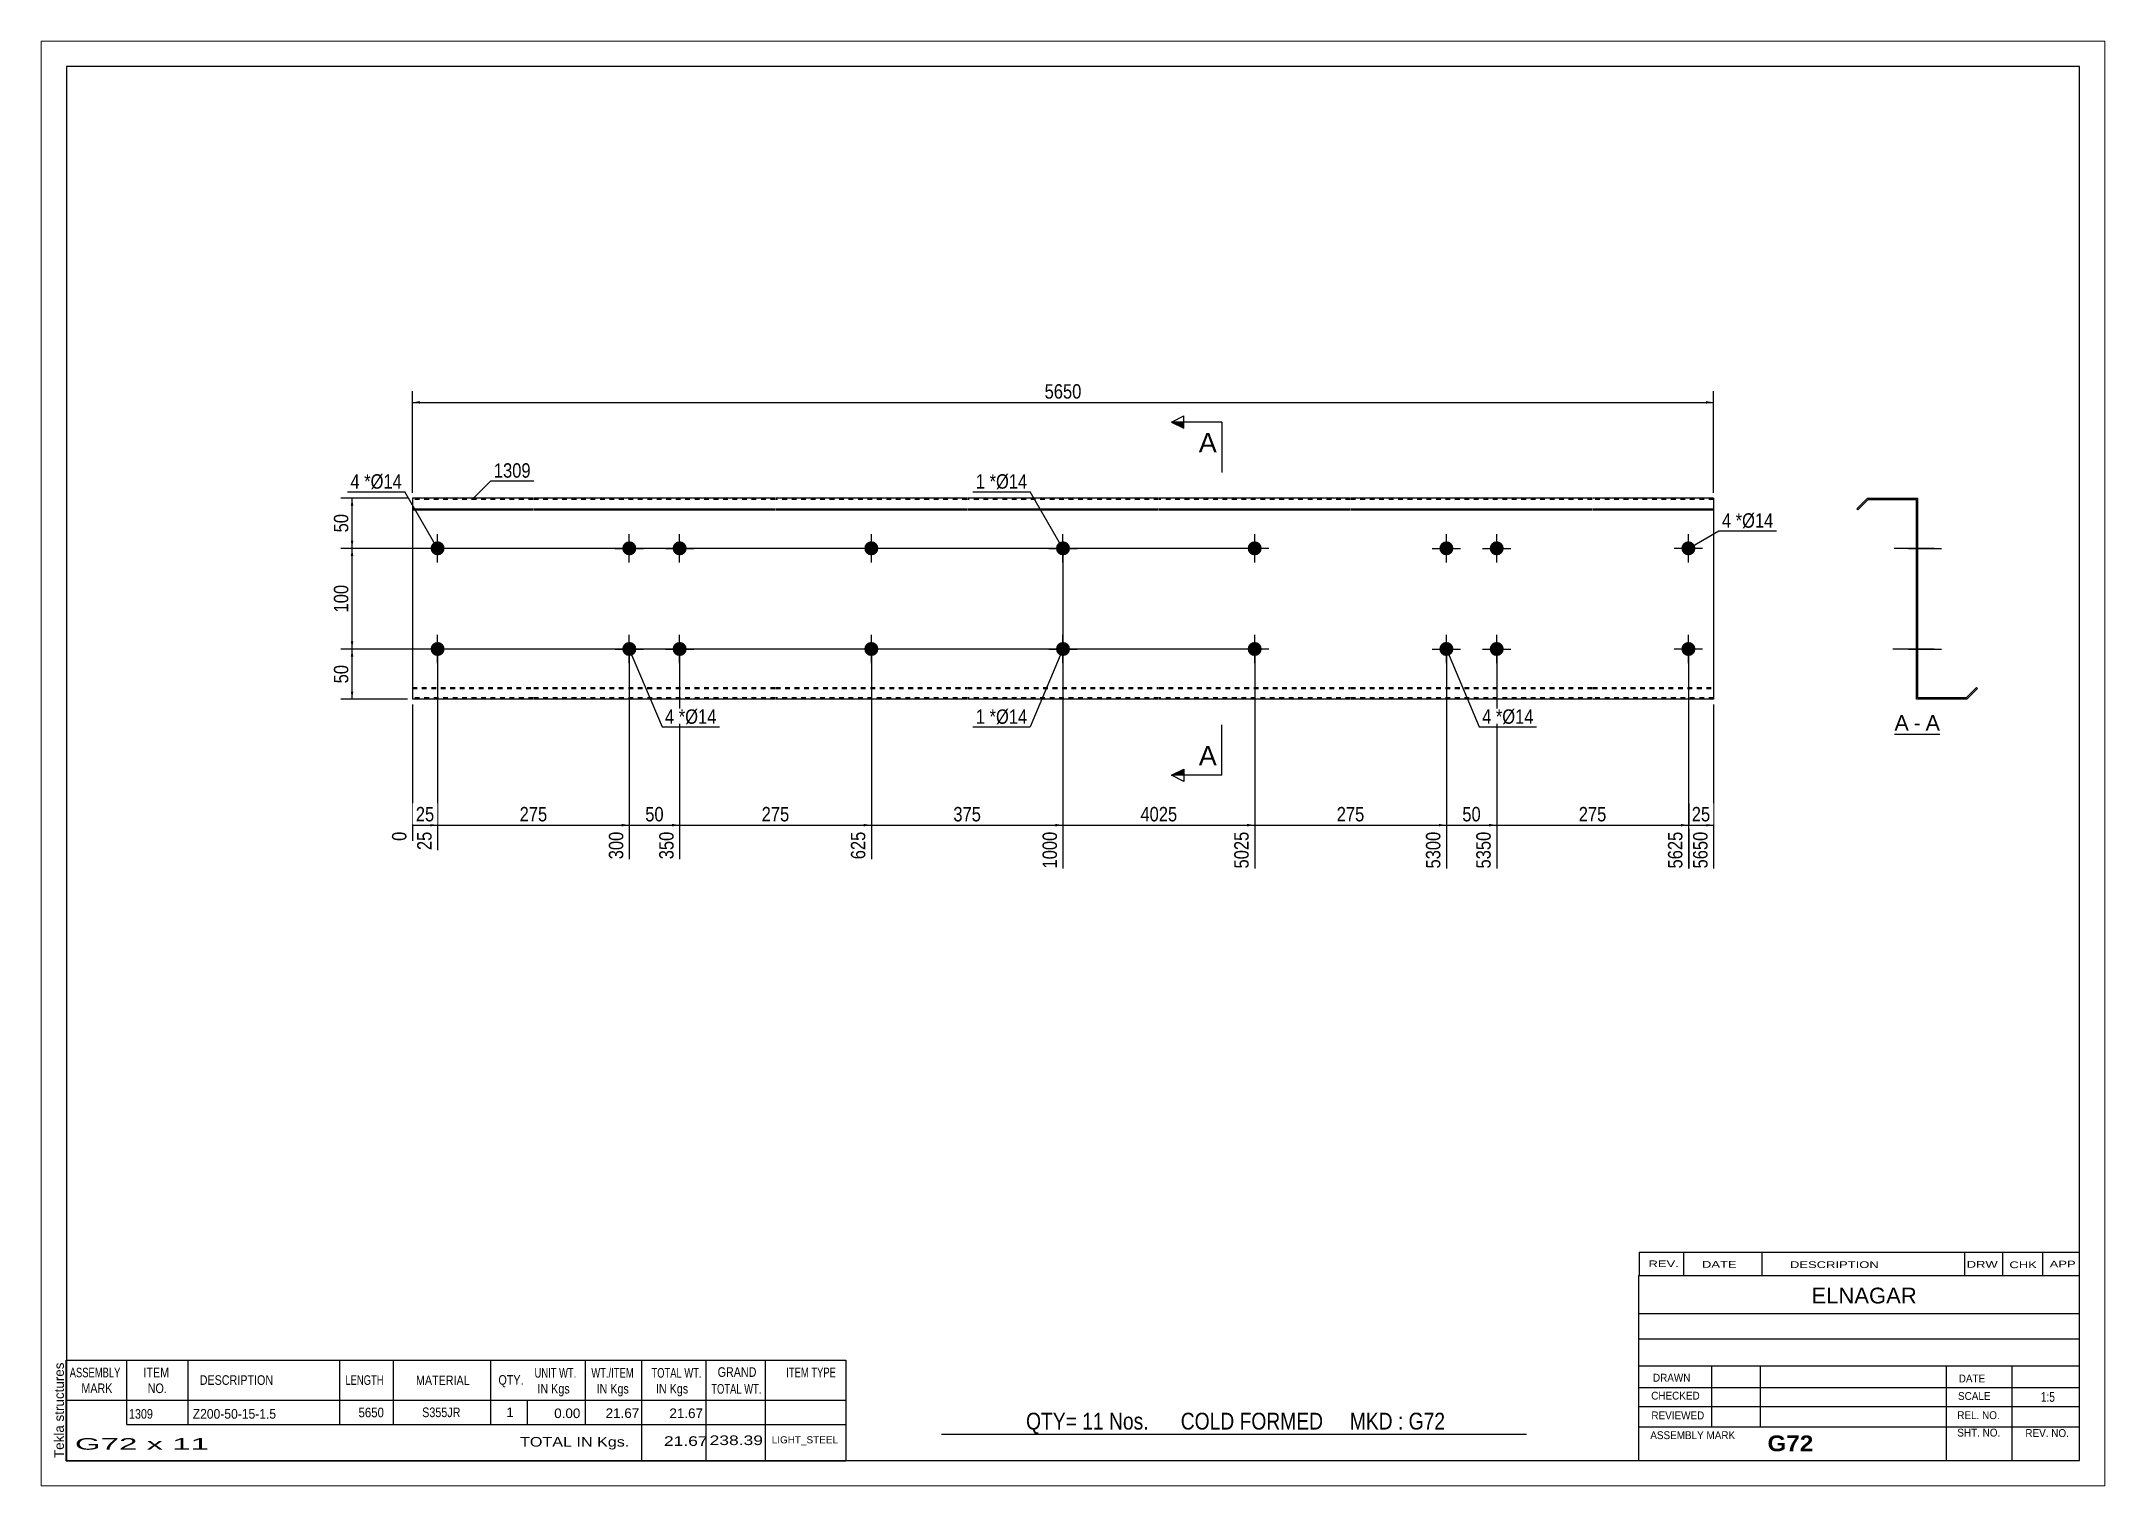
# Paper-space layout 'Layout1' of a CAD drawing. Header units: millimetres. Extents: x 0 to 410, y 0 to 287.
# The model-space entities are those that its viewports show. They can reach past a viewport. Long polylines and large blocks are cut down to what shows.
import ezdxf

# ---------------------------------------------------------------- set-up
doc = ezdxf.new("R2010")
doc.units = ezdxf.units.MM
doc.linetypes.add('DXK_LINE_DOT1', pattern=[1.8814, 0.9407, -0.9407])
doc.layers.add('Viewport layer', color=7, linetype='Continuous', plot=False)
doc.styles.add('Arial', font='ARIAL.TTF', dxfattribs={"height": 0.2})
doc.styles.add('Arial Bold', font='ARIALBD.TTF', dxfattribs={"height": 0.2})
doc.styles.add('Arial Narrow', font='ARIALN.TTF', dxfattribs={"height": 0.2})

# ---------------------------------------------------------------- blocks, each defined once
blk = doc.blocks.new('Unknown-629097451-1641')
at = {"color": 5, "linetype": 'Continuous'}
for p, q in [((331.25, 105.75), (-68.75, 105.75)), ((-68.75, 105.75), (-68.75, -171.25)), ((331.25, -171.25), (331.25, 105.75)), ((-68.75, -171.25), (331.25, -171.25))]:
    blk.add_line(p, q, dxfattribs=at)
at = {"color": 174, "linetype": 'Continuous', "style": 'Arial'}
blk.add_text('Tekla structures', height=1.9102, rotation=90, dxfattribs=at).set_placement((-69.25, -170.75))
blk = doc.blocks.new('Unknown-629097451-12 - 1215')
at = {"color": 7, "linetype": 'Continuous'}
blk.add_line((294.47, -26.95), (303.49, -26.95), dxfattribs=at)
at = {"color": 0, "linetype": 'Continuous'}
blk.add_wipeout([(297.31, -26.2), (297.31, -23), (294.47, -23), (294.47, -26.2)], dxfattribs=at)
blk.add_wipeout([(299.69, -26.2), (299.69, -23), (298.27, -23), (298.27, -26.2)], dxfattribs=at)
at = {"color": 96, "linetype": 'Continuous', "style": 'Arial'}
blk.add_text('A', height=3.06, dxfattribs=at).set_placement((294.47, -26.2))
at = {"color": 0, "linetype": 'Continuous'}
blk.add_wipeout([(303.49, -26.2), (303.49, -23), (300.65, -23), (300.65, -26.2)], dxfattribs=at)
at = {"color": 96, "linetype": 'Continuous', "style": 'Arial'}
for s, p in [('A', (300.65, -26.2)), ('-', (298.27, -26.2))]:
    blk.add_text(s, height=3.06, dxfattribs=at).set_placement(p)
blk = doc.blocks.new('Bolt-629097451-1207 - 1201')
at = {"linetype": 'Continuous'}
for points in [[(3.6, 10, -1), (6.4, 10, -1)], [(89.78, 10, -1), (92.58, 10, -1)]]:
    blk.add_hatch(color=3, dxfattribs=at).paths.add_polyline_path(points)
at = {"color": 3, "linetype": 'Continuous'}
for p, q in [((5, 7.2), (5, 12.8)), ((91.18, 7.2), (91.18, 12.8)), ((7.8, 10), (2.2, 10)), ((93.98, 10), (88.38, 10))]:
    blk.add_line(p, q, dxfattribs=at)
blk = doc.blocks.new('Part-629097451-1204 - 1201')
at = {"color": 2, "linetype": 'Continuous'}
for p, q in [((0, 20), (0, -20)), ((23.99, 20), (0, 20)), ((0, 17.88), (23.99, 17.88)), ((0, 17.67), (23.99, 17.67)), ((72.08, 20), (24.09, 20)), ((24.09, 17.88), (72.08, 17.88)), ((24.09, 17.67), (72.08, 17.67)), ((110.17, 20), (72.18, 20)), ((72.18, 17.88), (110.17, 17.88)), ((72.18, 17.67), (110.17, 17.67)), ((148.26, 20), (110.27, 20)), ((110.27, 17.88), (148.26, 17.88)), ((110.27, 17.67), (148.26, 17.67)), ((186.35, 20), (148.36, 20)), ((148.36, 17.88), (186.35, 17.88)), ((148.36, 17.67), (186.35, 17.67)), ((234.43, 20), (186.45, 20)), ((186.45, 17.88), (234.43, 17.88)), ((186.45, 17.67), (234.43, 17.67)), ((258.53, 20), (234.53, 20)), ((234.53, 17.88), (258.53, 17.88)), ((234.53, 17.67), (258.53, 17.67)), ((258.53, 20), (258.53, -20)), ((23.99, -20), (0, -20)), ((72.08, -20), (24.09, -20)), ((110.17, -20), (72.18, -20)), ((148.26, -20), (110.27, -20)), ((186.35, -20), (148.36, -20)), ((234.43, -20), (186.45, -20)), ((258.53, -20), (234.53, -20))]:
    blk.add_line(p, q, dxfattribs=at)
at = {"color": 7, "linetype": 'DXK_LINE_DOT1'}
for p, q in [((23.99, 19.7), (0, 19.7)), ((72.08, 19.7), (24.09, 19.7)), ((110.17, 19.7), (72.18, 19.7)), ((148.26, 19.7), (110.27, 19.7)), ((186.35, 19.7), (148.36, 19.7)), ((234.43, 19.7), (186.45, 19.7)), ((258.53, 19.7), (234.53, 19.7)), ((0, -17.67), (23.99, -17.67)), ((0, -17.88), (23.99, -17.88)), ((23.99, -19.7), (0, -19.7)), ((24.09, -17.67), (72.08, -17.67)), ((24.09, -17.88), (72.08, -17.88)), ((72.08, -19.7), (24.09, -19.7)), ((72.18, -17.67), (110.17, -17.67)), ((72.18, -17.88), (110.17, -17.88)), ((110.17, -19.7), (72.18, -19.7)), ((110.27, -17.67), (148.26, -17.67)), ((110.27, -17.88), (148.26, -17.88)), ((148.26, -19.7), (110.27, -19.7)), ((148.36, -17.67), (186.35, -17.67)), ((148.36, -17.88), (186.35, -17.88)), ((186.35, -19.7), (148.36, -19.7)), ((186.45, -17.67), (234.43, -17.67)), ((186.45, -17.88), (234.43, -17.88)), ((234.43, -19.7), (186.45, -19.7)), ((234.53, -17.67), (258.53, -17.67)), ((234.53, -17.88), (258.53, -17.88)), ((258.53, -19.7), (234.53, -19.7))]:
    blk.add_line(p, q, dxfattribs=at)
blk = doc.blocks.new('Bolt-629097451-1205 - 1201')
at = {"linetype": 'Continuous'}
for points in [[(41.69, 10, -1), (44.49, 10, -1)], [(51.69, 10, -1), (54.49, 10, -1)], [(41.69, -10, -1), (44.49, -10, -1)], [(51.69, -10, -1), (54.49, -10, -1)]]:
    blk.add_hatch(color=3, dxfattribs=at).paths.add_polyline_path(points)
at = {"color": 3, "linetype": 'Continuous'}
for p, q in [((43.09, 7.2), (43.09, 12.8)), ((53.09, 7.2), (53.09, 12.8)), ((40.29, 10), (45.89, 10)), ((50.29, 10), (55.89, 10)), ((43.09, -12.8), (43.09, -7.2)), ((53.09, -12.8), (53.09, -7.2)), ((40.29, -10), (45.89, -10)), ((50.29, -10), (55.89, -10))]:
    blk.add_line(p, q, dxfattribs=at)
blk = doc.blocks.new('Bolt-629097451-1206 - 1201')
at = {"linetype": 'Continuous'}
blk.add_hatch(color=3, dxfattribs=at).paths.add_polyline_path([(127.86, 10, -1), (130.66, 10, -1)])
at = {"color": 3, "linetype": 'Continuous'}
for p, q in [((129.26, 7.2), (129.26, 12.8)), ((126.46, 10), (132.06, 10))]:
    blk.add_line(p, q, dxfattribs=at)
blk = doc.blocks.new('Bolt-629097451-1208 - 1201')
at = {"linetype": 'Continuous'}
for points in [[(3.6, -10, -1), (6.4, -10, -1)], [(89.78, -10, -1), (92.58, -10, -1)]]:
    blk.add_hatch(color=3, dxfattribs=at).paths.add_polyline_path(points)
at = {"color": 3, "linetype": 'Continuous'}
for p, q in [((5, -12.8), (5, -7.2)), ((91.18, -12.8), (91.18, -7.2)), ((7.8, -10), (2.2, -10)), ((93.98, -10), (88.38, -10))]:
    blk.add_line(p, q, dxfattribs=at)
blk = doc.blocks.new('Bolt-629097451-1209 - 1201')
at = {"linetype": 'Continuous'}
blk.add_hatch(color=3, dxfattribs=at).paths.add_polyline_path([(127.86, -10, -1), (130.66, -10, -1)])
at = {"color": 3, "linetype": 'Continuous'}
for p, q in [((129.26, -12.8), (129.26, -7.2)), ((126.46, -10), (132.06, -10))]:
    blk.add_line(p, q, dxfattribs=at)
blk = doc.blocks.new('Bolt-629097451-1210 - 1201')
at = {"linetype": 'Continuous'}
for points in [[(204.04, 10, -1), (206.84, 10, -1)], [(214.04, 10, -1), (216.84, 10, -1)], [(204.04, -10, -1), (206.84, -10, -1)], [(214.04, -10, -1), (216.84, -10, -1)]]:
    blk.add_hatch(color=3, dxfattribs=at).paths.add_polyline_path(points)
at = {"color": 3, "linetype": 'Continuous'}
for p, q in [((205.44, 7.2), (205.44, 12.8)), ((215.44, 7.2), (215.44, 12.8)), ((202.64, 10), (208.24, 10)), ((212.64, 10), (218.24, 10)), ((205.44, -12.8), (205.44, -7.2)), ((215.44, -12.8), (215.44, -7.2)), ((202.64, -10), (208.24, -10)), ((212.64, -10), (218.24, -10))]:
    blk.add_line(p, q, dxfattribs=at)
blk = doc.blocks.new('Bolt-629097451-1211 - 1201')
at = {"linetype": 'Continuous'}
for points in [[(165.95, 10, -1), (168.75, 10, -1)], [(252.13, 10, -1), (254.93, 10, -1)]]:
    blk.add_hatch(color=3, dxfattribs=at).paths.add_polyline_path(points)
at = {"color": 3, "linetype": 'Continuous'}
for p, q in [((167.35, 7.2), (167.35, 12.8)), ((253.53, 7.2), (253.53, 12.8)), ((170.15, 10), (164.55, 10)), ((256.33, 10), (250.73, 10))]:
    blk.add_line(p, q, dxfattribs=at)
blk = doc.blocks.new('Bolt-629097451-1212 - 1201')
at = {"linetype": 'Continuous'}
for points in [[(165.95, -10, -1), (168.75, -10, -1)], [(252.13, -10, -1), (254.93, -10, -1)]]:
    blk.add_hatch(color=3, dxfattribs=at).paths.add_polyline_path(points)
at = {"color": 3, "linetype": 'Continuous'}
for p, q in [((167.35, -12.8), (167.35, -7.2)), ((253.53, -12.8), (253.53, -7.2)), ((170.15, -10), (164.55, -10)), ((256.33, -10), (250.73, -10))]:
    blk.add_line(p, q, dxfattribs=at)
blk = doc.blocks.new('Part-629097451-1216 - 1215')
at = {"color": 2, "linetype": 'Continuous'}
for p, q in [((289.13, 20), (287.01, 17.88)), ((287.01, 17.88), (287.22, 17.67)), ((287.22, 17.67), (289.25, 19.7)), ((289.13, 20), (299.13, 20)), ((289.25, 19.7), (298.83, 19.7)), ((298.83, -20), (298.83, 19.7)), ((299.13, -19.7), (299.13, 20)), ((308.83, -20), (298.83, -20)), ((308.71, -19.7), (299.13, -19.7)), ((308.71, -19.7), (310.74, -17.67)), ((308.83, -20), (310.95, -17.88)), ((310.95, -17.88), (310.74, -17.67))]:
    blk.add_line(p, q, dxfattribs=at)
blk = doc.blocks.new('Bolt-629097451-1217 - 1215')
at = {"linetype": 'Continuous'}
for points in [[(298.83, 11.4), (298.83, 8.6), (299.13, 8.6), (299.13, 11.4)], [(298.83, 11.4), (298.83, 8.6), (299.13, 8.6), (299.13, 11.4)], [(298.83, -8.6), (298.83, -11.4), (299.13, -11.4), (299.13, -8.6)], [(298.83, -8.6), (298.83, -11.4), (299.13, -11.4), (299.13, -8.6)]]:
    blk.add_hatch(color=3, dxfattribs=at).paths.add_polyline_path(points)
at = {"color": 3, "linetype": 'Continuous'}
for p, q in [((301.73, 10), (295.13, 10)), ((301.73, 10), (295.13, 10)), ((299.13, 11.4), (298.83, 11.4)), ((299.13, 11.4), (298.83, 11.4)), ((299.13, 8.6), (298.83, 8.6)), ((299.13, 8.6), (298.83, 8.6)), ((301.73, -10), (295.13, -10)), ((301.73, -10), (295.13, -10)), ((299.13, -8.6), (298.83, -8.6)), ((299.13, -8.6), (298.83, -8.6)), ((299.13, -11.4), (298.83, -11.4)), ((299.13, -11.4), (298.83, -11.4))]:
    blk.add_line(p, q, dxfattribs=at)
blk = doc.blocks.new('Bolt-629097451-1218 - 1215')
at = {"linetype": 'Continuous'}
blk.add_hatch(color=3, dxfattribs=at).paths.add_polyline_path([(298.83, 11.4), (298.83, 8.6), (299.13, 8.6), (299.13, 11.4)])
at = {"color": 3, "linetype": 'Continuous'}
for p, q in [((301.03, 10), (294.43, 10)), ((299.13, 11.4), (298.83, 11.4)), ((299.13, 8.6), (298.83, 8.6))]:
    blk.add_line(p, q, dxfattribs=at)
blk = doc.blocks.new('Bolt-629097451-1219 - 1215')
at = {"linetype": 'Continuous'}
blk.add_hatch(color=3, dxfattribs=at).paths.add_polyline_path([(298.83, 11.4), (298.83, 8.6), (299.13, 8.6), (299.13, 11.4)])
blk.add_hatch(color=3, dxfattribs=at).paths.add_polyline_path([(298.83, 11.4), (298.83, 8.6), (299.13, 8.6), (299.13, 11.4)])
at = {"color": 3, "linetype": 'Continuous'}
for p, q in [((297.23, 10), (303.83, 10)), ((297.23, 10), (303.83, 10)), ((298.83, 11.4), (299.13, 11.4)), ((298.83, 11.4), (299.13, 11.4)), ((298.83, 8.6), (299.13, 8.6)), ((298.83, 8.6), (299.13, 8.6))]:
    blk.add_line(p, q, dxfattribs=at)
blk = doc.blocks.new('Bolt-629097451-1220 - 1215')
at = {"linetype": 'Continuous'}
blk.add_hatch(color=3, dxfattribs=at).paths.add_polyline_path([(298.83, -8.6), (298.83, -11.4), (299.13, -11.4), (299.13, -8.6)])
blk.add_hatch(color=3, dxfattribs=at).paths.add_polyline_path([(298.83, -8.6), (298.83, -11.4), (299.13, -11.4), (299.13, -8.6)])
at = {"color": 3, "linetype": 'Continuous'}
for p, q in [((297.23, -10), (303.83, -10)), ((297.23, -10), (303.83, -10)), ((298.83, -8.6), (299.13, -8.6)), ((298.83, -8.6), (299.13, -8.6)), ((298.83, -11.4), (299.13, -11.4)), ((298.83, -11.4), (299.13, -11.4))]:
    blk.add_line(p, q, dxfattribs=at)
blk = doc.blocks.new('Bolt-629097451-1221 - 1215')
at = {"linetype": 'Continuous'}
blk.add_hatch(color=3, dxfattribs=at).paths.add_polyline_path([(298.83, -8.6), (298.83, -11.4), (299.13, -11.4), (299.13, -8.6)])
at = {"color": 3, "linetype": 'Continuous'}
for p, q in [((300.73, -10), (294.13, -10)), ((299.13, -8.6), (298.83, -8.6)), ((299.13, -11.4), (298.83, -11.4))]:
    blk.add_line(p, q, dxfattribs=at)
blk = doc.blocks.new('Bolt-629097451-1222 - 1215')
at = {"linetype": 'Continuous'}
for points in [[(298.83, 11.4), (298.83, 8.6), (299.13, 8.6), (299.13, 11.4)], [(298.83, 11.4), (298.83, 8.6), (299.13, 8.6), (299.13, 11.4)], [(298.83, -8.6), (298.83, -11.4), (299.13, -11.4), (299.13, -8.6)], [(298.83, -8.6), (298.83, -11.4), (299.13, -11.4), (299.13, -8.6)]]:
    blk.add_hatch(color=3, dxfattribs=at).paths.add_polyline_path(points)
at = {"color": 3, "linetype": 'Continuous'}
for p, q in [((302.33, 10), (294.73, 10)), ((302.33, 10), (294.73, 10)), ((299.13, 11.4), (298.83, 11.4)), ((299.13, 11.4), (298.83, 11.4)), ((299.13, 8.6), (298.83, 8.6)), ((299.13, 8.6), (298.83, 8.6)), ((302.33, -10), (294.73, -10)), ((302.33, -10), (294.73, -10)), ((299.13, -8.6), (298.83, -8.6)), ((299.13, -8.6), (298.83, -8.6)), ((299.13, -11.4), (298.83, -11.4)), ((299.13, -11.4), (298.83, -11.4))]:
    blk.add_line(p, q, dxfattribs=at)
blk = doc.blocks.new('Bolt-629097451-1223 - 1215')
at = {"linetype": 'Continuous'}
blk.add_hatch(color=3, dxfattribs=at).paths.add_polyline_path([(298.83, 11.4), (298.83, 8.6), (299.13, 8.6), (299.13, 11.4)])
blk.add_hatch(color=3, dxfattribs=at).paths.add_polyline_path([(298.83, 11.4), (298.83, 8.6), (299.13, 8.6), (299.13, 11.4)])
at = {"color": 3, "linetype": 'Continuous'}
for p, q in [((297.23, 10), (303.83, 10)), ((297.23, 10), (303.83, 10)), ((298.83, 11.4), (299.13, 11.4)), ((298.83, 11.4), (299.13, 11.4)), ((298.83, 8.6), (299.13, 8.6)), ((298.83, 8.6), (299.13, 8.6))]:
    blk.add_line(p, q, dxfattribs=at)
blk = doc.blocks.new('Bolt-629097451-1224 - 1215')
at = {"linetype": 'Continuous'}
blk.add_hatch(color=3, dxfattribs=at).paths.add_polyline_path([(298.83, -8.6), (298.83, -11.4), (299.13, -11.4), (299.13, -8.6)])
blk.add_hatch(color=3, dxfattribs=at).paths.add_polyline_path([(298.83, -8.6), (298.83, -11.4), (299.13, -11.4), (299.13, -8.6)])
at = {"color": 3, "linetype": 'Continuous'}
for p, q in [((297.23, -10), (303.83, -10)), ((297.23, -10), (303.83, -10)), ((298.83, -8.6), (299.13, -8.6)), ((298.83, -8.6), (299.13, -8.6)), ((298.83, -11.4), (299.13, -11.4)), ((298.83, -11.4), (299.13, -11.4))]:
    blk.add_line(p, q, dxfattribs=at)
blk = doc.blocks.new('StraightDimension-629097451-1287 - 1201')
at = {"linetype": 'Continuous'}
for points in [[(-12.25, 18.5), (-12, 20), (-11.75, 18.5)], [(-11.75, 11.5), (-12, 10), (-12.25, 11.5)]]:
    blk.add_hatch(color=7, dxfattribs=at).paths.add_polyline_path(points)
at = {"color": 7, "linetype": 'Continuous'}
for p, q in [((-1, 20), (-14.25, 20)), ((-12, 10), (-12, 20)), ((166.35, 10), (-14.25, 10))]:
    blk.add_line(p, q, dxfattribs=at)
at = {"color": 0}
blk.add_wipeout([(-12.15, 17.43), (-16.35, 17.43), (-16.35, 12.57), (-12.15, 12.57)], dxfattribs=at)
at = {"color": 3, "style": 'Arial Narrow'}
blk.add_text('50', height=2.863, rotation=90.0002, dxfattribs=at).set_placement((-12.75, 13.17))
blk = doc.blocks.new('StraightDimension-629097451-1236 - 1201')
at = {"linetype": 'Continuous'}
blk.add_hatch(color=7, dxfattribs=at).paths.add_polyline_path([(257.03, -44.75), (258.53, -45), (257.03, -45.25)])
at = {"color": 7, "linetype": 'Continuous'}
for p, q in [((253.53, -11), (253.53, -53.61)), ((258.53, -21), (258.53, -53.61)), ((253.53, -45), (258.53, -45))]:
    blk.add_line(p, q, dxfattribs=at)
at = {"color": 0}
blk.add_wipeout([(258.46, -44.85), (258.46, -40.65), (253.6, -40.65), (253.6, -44.85)], dxfattribs=at)
at = {"color": 0, "linetype": 'Continuous'}
blk.add_wipeout([(257.93, -45.7), (253.73, -45.7), (253.73, -54.21), (257.93, -54.21)], dxfattribs=at)
at = {"color": 3, "style": 'Arial Narrow'}
blk.add_text('25', height=2.863, dxfattribs=at).set_placement((254.2, -44.25))
at = {"color": 3, "linetype": 'Continuous', "style": 'Arial Narrow'}
blk.add_text('5650', height=2.863, rotation=90.0002, dxfattribs=at).set_placement((257.33, -53.61))
blk = doc.blocks.new('StraightDimension-629097451-1237 - 1201')
at = {"linetype": 'Continuous'}
blk.add_hatch(color=7, dxfattribs=at).paths.add_polyline_path([(252.03, -44.75), (253.53, -45), (252.03, -45.25)])
at = {"color": 7, "linetype": 'Continuous'}
for p, q in [((215.44, -11), (215.44, -53.61)), ((253.53, -11), (253.53, -53.61)), ((215.44, -45), (253.53, -45))]:
    blk.add_line(p, q, dxfattribs=at)
at = {"color": 0}
blk.add_wipeout([(237.83, -44.85), (237.83, -40.65), (231.14, -40.65), (231.14, -44.85)], dxfattribs=at)
at = {"color": 0, "linetype": 'Continuous'}
blk.add_wipeout([(252.93, -45.7), (248.73, -45.7), (248.73, -54.21), (252.93, -54.21)], dxfattribs=at)
at = {"color": 3, "style": 'Arial Narrow'}
blk.add_text('275', height=2.863, dxfattribs=at).set_placement((231.74, -44.25))
at = {"color": 3, "linetype": 'Continuous', "style": 'Arial Narrow'}
blk.add_text('5625', height=2.863, rotation=90.0002, dxfattribs=at).set_placement((252.33, -53.61))
blk = doc.blocks.new('StraightDimension-629097451-1238 - 1201')
at = {"linetype": 'Continuous'}
blk.add_hatch(color=7, dxfattribs=at).paths.add_polyline_path([(213.94, -44.75), (215.44, -45), (213.94, -45.25)])
at = {"color": 7, "linetype": 'Continuous'}
for p, q in [((205.44, -11), (205.44, -53.61)), ((215.44, -11), (215.44, -53.61)), ((205.44, -45), (215.44, -45))]:
    blk.add_line(p, q, dxfattribs=at)
at = {"color": 0}
blk.add_wipeout([(212.87, -44.85), (212.87, -40.65), (208.01, -40.65), (208.01, -44.85)], dxfattribs=at)
at = {"color": 0, "linetype": 'Continuous'}
blk.add_wipeout([(214.84, -45.7), (210.64, -45.7), (210.64, -54.21), (214.84, -54.21)], dxfattribs=at)
at = {"color": 3, "style": 'Arial Narrow'}
blk.add_text('50', height=2.863, dxfattribs=at).set_placement((208.61, -44.25))
at = {"color": 3, "linetype": 'Continuous', "style": 'Arial Narrow'}
blk.add_text('5350', height=2.863, rotation=90.0002, dxfattribs=at).set_placement((214.24, -53.61))
blk = doc.blocks.new('StraightDimension-629097451-1288 - 1201')
at = {"linetype": 'Continuous'}
for points in [[(-12.25, 8.5), (-12, 10), (-11.75, 8.5)], [(-11.75, -8.5), (-12, -10), (-12.25, -8.5)]]:
    blk.add_hatch(color=7, dxfattribs=at).paths.add_polyline_path(points)
at = {"color": 7, "linetype": 'Continuous'}
for p, q in [((166.35, 10), (-14.25, 10)), ((-12, -10), (-12, 10)), ((166.35, -10), (-14.25, -10))]:
    blk.add_line(p, q, dxfattribs=at)
at = {"color": 0}
blk.add_wipeout([(-12.15, 3.34), (-16.35, 3.34), (-16.35, -3.34), (-12.15, -3.34)], dxfattribs=at)
at = {"color": 3, "style": 'Arial Narrow'}
blk.add_text('100', height=2.863, rotation=90.0002, dxfattribs=at).set_placement((-12.75, -2.74))
blk = doc.blocks.new('StraightDimension-629097451-1239 - 1201')
at = {"linetype": 'Continuous'}
blk.add_hatch(color=7, dxfattribs=at).paths.add_polyline_path([(203.94, -44.75), (205.44, -45), (203.94, -45.25)])
at = {"color": 7, "linetype": 'Continuous'}
for p, q in [((167.35, -11), (167.35, -53.61)), ((205.44, -11), (205.44, -53.61)), ((167.35, -45), (205.44, -45))]:
    blk.add_line(p, q, dxfattribs=at)
at = {"color": 0}
blk.add_wipeout([(189.74, -44.85), (189.74, -40.65), (183.05, -40.65), (183.05, -44.85)], dxfattribs=at)
at = {"color": 0, "linetype": 'Continuous'}
blk.add_wipeout([(204.84, -45.7), (200.64, -45.7), (200.64, -54.21), (204.84, -54.21)], dxfattribs=at)
at = {"color": 3, "style": 'Arial Narrow'}
blk.add_text('275', height=2.863, dxfattribs=at).set_placement((183.65, -44.25))
at = {"color": 3, "linetype": 'Continuous', "style": 'Arial Narrow'}
blk.add_text('5300', height=2.863, rotation=90.0002, dxfattribs=at).set_placement((204.24, -53.61))
blk = doc.blocks.new('StraightDimension-629097451-1240 - 1201')
at = {"linetype": 'Continuous'}
blk.add_hatch(color=7, dxfattribs=at).paths.add_polyline_path([(165.85, -44.75), (167.35, -45), (165.85, -45.25)])
at = {"color": 7, "linetype": 'Continuous'}
for p, q in [((129.26, 9), (129.26, -53.61)), ((167.35, -11), (167.35, -53.61)), ((129.26, -45), (167.35, -45))]:
    blk.add_line(p, q, dxfattribs=at)
at = {"color": 0}
blk.add_wipeout([(152.56, -44.85), (152.56, -40.65), (144.05, -40.65), (144.05, -44.85)], dxfattribs=at)
at = {"color": 0, "linetype": 'Continuous'}
blk.add_wipeout([(166.75, -45.7), (162.55, -45.7), (162.55, -54.21), (166.75, -54.21)], dxfattribs=at)
at = {"color": 3, "style": 'Arial Narrow'}
blk.add_text('4025', height=2.863, dxfattribs=at).set_placement((144.65, -44.25))
at = {"color": 3, "linetype": 'Continuous', "style": 'Arial Narrow'}
blk.add_text('5025', height=2.863, rotation=90.0002, dxfattribs=at).set_placement((166.15, -53.61))
blk = doc.blocks.new('StraightDimension-629097451-1241 - 1201')
at = {"linetype": 'Continuous'}
blk.add_hatch(color=7, dxfattribs=at).paths.add_polyline_path([(127.76, -44.75), (129.26, -45), (127.76, -45.25)])
at = {"color": 7, "linetype": 'Continuous'}
for p, q in [((129.26, 9), (129.26, -53.61)), ((91.18, -11), (91.18, -51.78)), ((91.18, -45), (129.26, -45))]:
    blk.add_line(p, q, dxfattribs=at)
at = {"color": 0}
blk.add_wipeout([(113.56, -44.85), (113.56, -40.65), (106.88, -40.65), (106.88, -44.85)], dxfattribs=at)
at = {"color": 0, "linetype": 'Continuous'}
blk.add_wipeout([(128.66, -45.7), (124.46, -45.7), (124.46, -54.21), (128.66, -54.21)], dxfattribs=at)
at = {"color": 3, "style": 'Arial Narrow'}
blk.add_text('375', height=2.863, dxfattribs=at).set_placement((107.48, -44.25))
at = {"color": 3, "linetype": 'Continuous', "style": 'Arial Narrow'}
blk.add_text('1000', height=2.863, rotation=90.0002, dxfattribs=at).set_placement((128.06, -53.61))
blk = doc.blocks.new('StraightDimension-629097451-1313 - 1201')
at = {"linetype": 'Continuous'}
for points in [[(1.5, 38.75), (0, 39), (1.5, 39.25)], [(257.03, 39.25), (258.53, 39), (257.03, 38.75)]]:
    blk.add_hatch(color=7, dxfattribs=at).paths.add_polyline_path(points)
at = {"color": 7, "linetype": 'Continuous'}
for p, q in [((0, 21), (0, 41.25)), ((258.53, 21), (258.53, 41.25)), ((0, 39), (258.53, 39))]:
    blk.add_line(p, q, dxfattribs=at)
at = {"color": 0}
blk.add_wipeout([(133.52, 39.15), (133.52, 43.35), (125.01, 43.35), (125.01, 39.15)], dxfattribs=at)
at = {"color": 3, "style": 'Arial Narrow'}
blk.add_text('5650', height=2.863, dxfattribs=at).set_placement((125.61, 39.75))
blk = doc.blocks.new('StraightDimension-629097451-1242 - 1201')
at = {"linetype": 'Continuous'}
blk.add_hatch(color=7, dxfattribs=at).paths.add_polyline_path([(89.68, -44.75), (91.18, -45), (89.68, -45.25)])
at = {"color": 7, "linetype": 'Continuous'}
for p, q in [((53.09, -11), (53.09, -51.78)), ((91.18, -11), (91.18, -51.78)), ((53.09, -45), (91.18, -45))]:
    blk.add_line(p, q, dxfattribs=at)
at = {"color": 0}
blk.add_wipeout([(75.47, -44.85), (75.47, -40.65), (68.79, -40.65), (68.79, -44.85)], dxfattribs=at)
at = {"color": 0, "linetype": 'Continuous'}
blk.add_wipeout([(90.58, -45.7), (86.38, -45.7), (86.38, -52.38), (90.58, -52.38)], dxfattribs=at)
at = {"color": 3, "style": 'Arial Narrow'}
blk.add_text('275', height=2.863, dxfattribs=at).set_placement((69.39, -44.25))
at = {"color": 3, "linetype": 'Continuous', "style": 'Arial Narrow'}
blk.add_text('625', height=2.863, rotation=90.0002, dxfattribs=at).set_placement((89.98, -51.78))
blk = doc.blocks.new('StraightDimension-629097451-1243 - 1201')
at = {"linetype": 'Continuous'}
blk.add_hatch(color=7, dxfattribs=at).paths.add_polyline_path([(51.59, -44.75), (53.09, -45), (51.59, -45.25)])
at = {"color": 7, "linetype": 'Continuous'}
for p, q in [((43.09, -11), (43.09, -51.78)), ((53.09, -11), (53.09, -51.78)), ((43.09, -45), (53.09, -45))]:
    blk.add_line(p, q, dxfattribs=at)
at = {"color": 0}
blk.add_wipeout([(50.52, -44.85), (50.52, -40.65), (45.66, -40.65), (45.66, -44.85)], dxfattribs=at)
at = {"color": 0, "linetype": 'Continuous'}
blk.add_wipeout([(52.49, -45.7), (48.29, -45.7), (48.29, -52.38), (52.49, -52.38)], dxfattribs=at)
at = {"color": 3, "style": 'Arial Narrow'}
blk.add_text('50', height=2.863, dxfattribs=at).set_placement((46.26, -44.25))
at = {"color": 3, "linetype": 'Continuous', "style": 'Arial Narrow'}
blk.add_text('350', height=2.863, rotation=90.0002, dxfattribs=at).set_placement((51.89, -51.78))
blk = doc.blocks.new('StraightDimension-629097451-1244 - 1201')
at = {"linetype": 'Continuous'}
blk.add_hatch(color=7, dxfattribs=at).paths.add_polyline_path([(41.59, -44.75), (43.09, -45), (41.59, -45.25)])
at = {"color": 7, "linetype": 'Continuous'}
for p, q in [((5, -11), (5, -49.96)), ((43.09, -11), (43.09, -51.78)), ((5, -45), (43.09, -45))]:
    blk.add_line(p, q, dxfattribs=at)
at = {"color": 0}
blk.add_wipeout([(27.39, -44.85), (27.39, -40.65), (20.7, -40.65), (20.7, -44.85)], dxfattribs=at)
at = {"color": 0, "linetype": 'Continuous'}
blk.add_wipeout([(42.49, -45.7), (38.29, -45.7), (38.29, -52.38), (42.49, -52.38)], dxfattribs=at)
at = {"color": 3, "style": 'Arial Narrow'}
blk.add_text('275', height=2.863, dxfattribs=at).set_placement((21.3, -44.25))
at = {"color": 3, "linetype": 'Continuous', "style": 'Arial Narrow'}
blk.add_text('300', height=2.863, rotation=90.0002, dxfattribs=at).set_placement((41.89, -51.78))
blk = doc.blocks.new('StraightDimension-629097451-1245 - 1201')
at = {"linetype": 'Continuous'}
blk.add_hatch(color=7, dxfattribs=at).paths.add_polyline_path([(3.5, -44.75), (5, -45), (3.5, -45.25)])
at = {"color": 7, "linetype": 'Continuous'}
for p, q in [((5, -11), (5, -49.96)), ((0, -21), (0, -48.13)), ((0, -45), (5, -45))]:
    blk.add_line(p, q, dxfattribs=at)
at = {"color": 0}
blk.add_wipeout([(4.93, -44.85), (4.93, -40.65), (0.07, -40.65), (0.07, -44.85)], dxfattribs=at)
at = {"color": 0, "linetype": 'Continuous'}
blk.add_wipeout([(4.4, -45.7), (0.2, -45.7), (0.2, -50.56), (4.4, -50.56)], dxfattribs=at)
blk.add_wipeout([(-0.6, -45.7), (-4.8, -45.7), (-4.8, -48.73), (-0.6, -48.73)], dxfattribs=at)
at = {"color": 3, "style": 'Arial Narrow'}
blk.add_text('25', height=2.863, dxfattribs=at).set_placement((0.67, -44.25))
at = {"color": 3, "linetype": 'Continuous', "style": 'Arial Narrow'}
for s, height, p in [('0', 2.86, (-1.2, -48.13)), ('25', 2.863, (3.8, -49.96))]:
    blk.add_text(s, height=height, rotation=90.0002, dxfattribs=at).set_placement(p)
blk = doc.blocks.new('StraightDimension-629097451-1289 - 1201')
at = {"linetype": 'Continuous'}
for points in [[(-12.25, -11.5), (-12, -10), (-11.75, -11.5)], [(-11.75, -18.5), (-12, -20), (-12.25, -18.5)]]:
    blk.add_hatch(color=7, dxfattribs=at).paths.add_polyline_path(points)
at = {"color": 7, "linetype": 'Continuous'}
for p, q in [((166.35, -10), (-14.25, -10)), ((-12, -20), (-12, -10)), ((-1, -20), (-14.25, -20))]:
    blk.add_line(p, q, dxfattribs=at)
at = {"color": 0}
blk.add_wipeout([(-12.15, -12.57), (-16.35, -12.57), (-16.35, -17.43), (-12.15, -17.43)], dxfattribs=at)
at = {"color": 3, "style": 'Arial Narrow'}
blk.add_text('50', height=2.863, rotation=90.0002, dxfattribs=at).set_placement((-12.75, -16.83))
blk = doc.blocks.new('CBS_REVISION-629097451-1681')
at = {"color": 7, "linetype": 'Continuous'}
for p, q in [((243.74, -129.87), (331.24, -129.87)), ((243.74, -129.87), (243.74, -134.5)), ((252.54, -129.87), (252.54, -134.5)), ((268.13, -129.87), (268.13, -134.44)), ((308.39, -129.87), (308.39, -134.5)), ((315.93, -129.87), (315.93, -134.5)), ((323.88, -129.87), (323.88, -134.5)), ((243.74, -134.5), (331.24, -134.5))]:
    blk.add_line(p, q, dxfattribs=at)
at = {"color": 7, "style": 'Arial Narrow', "width": 1.7}
for s, height, p in [('REV.', 1.326, (245.6, -132.82)), ('DATE', 1.326, (256.23, -132.94)), ('DESCRIPTION', 1.3257, (273.71, -132.99)), ('DRW', 1.326, (308.82, -132.93)), ('CHK', 1.326, (317.31, -133.02)), ('APP', 1.326, (325.31, -132.87))]:
    blk.add_text(s, height=height, dxfattribs=at).set_placement(p)
blk = doc.blocks.new('CBS_BOM-629097451-1678')
at = {"color": 7, "linetype": 'Continuous'}
for p, q in [((-68.78, -159.28), (-68.78, -151.28)), ((-68.78, -151.28), (86.14, -151.28)), ((-56.78, -159.28), (-56.78, -151.28)), ((-44.59, -159.28), (-44.59, -151.28)), ((-14.43, -159.28), (-14.43, -151.28)), ((-3.75, -159.28), (-3.75, -151.28)), ((15.57, -159.28), (15.57, -151.28)), ((34.37, -159.28), (34.37, -151.28)), ((45.58, -159.28), (45.58, -151.28)), ((58.37, -159.28), (58.37, -151.28)), ((70.12, -159.28), (70.12, -151.28)), ((86.14, -151.29), (86.14, -159.27)), ((-68.78, -159.28), (86.14, -159.28)), ((-68.78, -164.08), (-68.78, -159.28)), ((-56.78, -164.08), (-56.78, -159.28)), ((-44.59, -164.08), (-44.59, -159.28)), ((-14.43, -164.08), (-14.43, -159.28)), ((-3.75, -164.08), (-3.75, -159.28)), ((15.57, -164.08), (15.57, -159.28)), ((22.83, -164.08), (22.83, -159.28)), ((34.37, -164.08), (34.37, -159.28)), ((45.58, -164.08), (45.58, -159.28)), ((58.37, -164.08), (58.37, -159.28)), ((70.14, -164.08), (70.14, -159.28)), ((86.14, -159.28), (86.14, -164.08)), ((-68.78, -171.28), (-68.78, -164.1)), ((-56.78, -164.08), (86.14, -164.08)), ((45.58, -171.28), (45.58, -164.1)), ((58.37, -171.28), (58.37, -164.1)), ((70.18, -171.28), (70.18, -164.1)), ((86.14, -164.08), (86.14, -171.28)), ((-68.78, -171.28), (86.14, -171.28))]:
    blk.add_line(p, q, dxfattribs=at)
at = {"color": 3, "linetype": 'Continuous', "style": 'Arial'}
for s, height, width, p in [('ASSEMBLY', 1.91, 0.7, (-68.1, -154.71)), ('ITEM', 1.91, 0.8, (-53.45, -154.71)), ('DESCRIPTION', 1.9102, 0.8, (-42.27, -156.21)), ('LENGTH', 1.91, 0.7, (-13.32, -156.21)), ('MATERIAL', 1.91, 0.8, (0.7, -156.26)), ('QTY.', 1.91, 0.8, (17.09, -156.18)), ('UNIT WT.', 1.91, 0.7, (24.26, -154.78)), ('WT./ITEM', 1.91, 0.7, (35.55, -154.78)), ('TOTAL WT.', 1.91, 0.7, (47.49, -154.78)), ('GRAND', 1.91, 0.8, (60.64, -154.62)), ('ITEM TYPE', 1.91, 0.7, (74.28, -154.7)), ('MARK', 1.91, 0.8, (-65.78, -157.84)), ('NO.', 1.91, 0.8, (-52.6, -157.84)), ('IN Kgs', 1.91, 0.8, (24.84, -157.92)), ('IN Kgs', 1.91, 0.8, (36.59, -157.92)), ('IN Kgs', 1.91, 0.8, (48.38, -157.92)), ('TOTAL WT.', 1.91, 0.7, (59.38, -157.96))]:
    blk.add_text(s, height=height, dxfattribs=dict(at, width=width)).set_placement(p)
at = {"color": 7, "linetype": 'Continuous', "style": 'Arial'}
for s, height, width, p in [('1309', 1.91, 0.8, (-56.32, -162.93)), ('Z200-50-15-1.5', 1.9102, 0.9, (-43.65, -162.93)), ('5650', 1.91, 0.85, (-10.71, -162.65)), ('S355JR', 1.91, 0.8, (1.94, -162.62))]:
    blk.add_text(s, height=height, dxfattribs=dict(at, width=width)).set_placement(p)
for s, p in [('1', (18.66, -162.62)), ('0.00', (28.17, -162.81)), ('21.67', (38.39, -162.78)), ('21.67', (51.06, -162.81))]:
    blk.add_text(s, height=1.91, dxfattribs=at).set_placement(p)
at = {"color": 6, "linetype": 'Continuous', "style": 'Arial'}
for s, height, width, p in [('G72 x 11', 2.292, 2.05, (-67.06, -169.09)), ('TOTAL IN Kgs.', 1.9102, 1.2, (21.38, -168.48)), ('21.67', 1.91, 1.3, (49.97, -168.33)), ('238.39', 1.91, 1.3, (59.04, -168.17))]:
    blk.add_text(s, height=height, dxfattribs=dict(at, width=width)).set_placement(p)
blk.add_text('LIGHT_STEEL', height=1.4135, dxfattribs=at).set_placement((71.39, -167.83))
blk = doc.blocks.new('CBS_CALLOFF-629097451-1679')
at = {"color": 7, "linetype": 'Continuous'}
blk.add_line((105.13, -165.98), (221.36, -166), dxfattribs=at)
at = {"color": 3, "linetype": 'Continuous', "style": 'Arial Narrow'}
blk.add_text('QTY= 11 Nos.      COLD FORMED     MKD : G72', height=3.3405, dxfattribs=at).set_placement((121.92, -165.09))
blk = doc.blocks.new('CBS_NAME_BLOG-629097451-1680')
at = {"color": 7, "linetype": 'Continuous'}
for p, q in [((243.66, -134.5), (331.18, -134.5)), ((243.66, -171.21), (243.66, -134.5)), ((243.66, -142.04), (331.18, -142.04)), ((243.73, -147.09), (331.25, -147.09)), ((243.66, -152.46), (331.18, -152.46)), ((258.18, -164.57), (258.18, -152.47)), ((267.87, -164.54), (267.87, -152.47)), ((304.78, -171.21), (304.78, -152.48)), ((317.83, -171.21), (317.83, -152.47)), ((243.67, -156.76), (331.25, -156.74)), ((243.66, -160.51), (331.18, -160.51)), ((243.66, -164.55), (331.18, -164.55)), ((243.66, -171.25), (331.25, -171.25))]:
    blk.add_line(p, q, dxfattribs=at)
at = {"color": 3, "linetype": 'Continuous', "style": 'Arial'}
blk.add_text('ELNAGAR', height=3.133, dxfattribs=at).set_placement((277.98, -140.03))
at = {"color": 3, "linetype": 'Continuous'}
for s, height, style, width, p in [('DRAWN', 1.566, 'Arial', 0.9, (246.49, -155.57)), ('DATE', 1.566, 'Arial', 0.9, (307.25, -155.73)), ('CHECKED', 1.566, 'Arial', 0.9, (246.14, -159.14)), ('SCALE', 1.566, 'Arial', 0.9, (307.1, -159.21)), ('1:5', 1.957, 'Arial Narrow', 0.9, (323.55, -159.57)), ('REVIEWED', 1.566, 'Arial', 0.9, (246.18, -163.06)), ('REL. NO.', 1.566, 'Arial', 0.9, (306.96, -163.01)), ('ASSEMBLY MARK', 1.5663, 'Arial', 0.9, (245.96, -166.99)), ('G72', 3.131, 'Arial Bold', 1.1, (269.24, -169.39)), ('SHT. NO.', 1.566, 'Arial', 0.9, (306.96, -166.48)), ('REV. NO.', 1.566, 'Arial', 0.9, (320.48, -166.57))]:
    blk.add_text(s, height=height, dxfattribs=dict(at, style=style, width=width)).set_placement(p)
blk = doc.blocks.new('Mark-629097451-1334 - 1201')
at = {"color": 0}
blk.add_wipeout([(113.77, -24.86), (113.77, -21.86), (111.94, -21.86), (111.94, -24.86)], dxfattribs=at)
blk.add_wipeout([(113.77, -24.86), (113.77, -21.86), (111.94, -21.86), (111.94, -24.86)], dxfattribs=at)
blk.add_wipeout([(115.95, -24.86), (115.95, -21.86), (114.67, -21.86), (114.67, -24.86)], dxfattribs=at)
blk.add_wipeout([(115.95, -24.86), (115.95, -21.86), (114.67, -21.86), (114.67, -24.86)], dxfattribs=at)
at = {"color": 3, "style": 'Arial Narrow'}
blk.add_text('1', height=2.86, dxfattribs=at).set_placement((111.94, -24.86))
at = {"color": 0}
blk.add_wipeout([(122.16, -24.86), (122.16, -21.86), (115.95, -21.86), (115.95, -24.86)], dxfattribs=at)
blk.add_wipeout([(122.16, -24.86), (122.16, -21.86), (115.95, -21.86), (115.95, -24.86)], dxfattribs=at)
at = {"color": 7, "linetype": 'Continuous'}
for p in [(129.26, -10), (111.34, -25.46)]:
    blk.add_line(p, (122.76, -25.46), dxfattribs=at)
at = {"color": 3, "style": 'Arial Narrow'}
for s, height, p in [('*', 2.86, (114.67, -24.86)), ('Ø14', 2.863, (115.95, -24.86))]:
    blk.add_text(s, height=height, dxfattribs=at).set_placement(p)
blk = doc.blocks.new('SectionMark-629097451-1234 - 1201')
at = {"linetype": 'Continuous'}
for points in [[(153.3, 35.1), (153.3, 33.85), (150.8, 35.1)], [(153.3, -33.85), (153.3, -35.1), (150.8, -35.1)]]:
    blk.add_hatch(color=30, dxfattribs=at).paths.add_polyline_path(points)
at = {"color": 30, "linetype": 'Continuous'}
for p, q in [((150.8, 35.1), (153.3, 36.35)), ((150.8, 35.1), (153.3, 33.85)), ((153.3, 33.85), (153.3, 36.35)), ((150.8, -35.1), (153.3, -33.85)), ((153.3, -36.35), (150.8, -35.1)), ((153.3, -33.85), (153.3, -36.35))]:
    blk.add_line(p, q, dxfattribs=at)
at = {"color": 0, "linetype": 'Continuous'}
for points in [[(159.8, 29.1), (159.8, 33.1), (156.25, 33.1), (156.25, 29.1)], [(159.8, -33.1), (159.8, -29.1), (156.25, -29.1), (156.25, -33.1)]]:
    blk.add_wipeout(points, dxfattribs=at)
at = {"color": 30, "linetype": 'Continuous'}
for p, q in [((160.8, 35.1), (150.8, 35.1)), ((160.8, 35.1), (160.8, 25.1)), ((160.8, -35.1), (160.8, -25.1)), ((160.8, -35.1), (150.8, -35.1))]:
    blk.add_line(p, q, dxfattribs=at)
at = {"color": 96, "linetype": 'Continuous', "style": 'Arial'}
for p in [(156.25, 29.1), (156.25, -33.1)]:
    blk.add_text('A', height=3.82, dxfattribs=at).set_placement(p)
blk = doc.blocks.new('Mark-629097451-1316 - 1201')
at = {"color": 0}
blk.add_wipeout([(23.49, 24.04), (23.49, 27.04), (16.18, 27.04), (16.18, 24.04)], dxfattribs=at)
blk.add_wipeout([(23.49, 24.04), (23.49, 27.04), (16.18, 27.04), (16.18, 24.04)], dxfattribs=at)
at = {"color": 7, "linetype": 'Continuous'}
for p, q in [((12.05, 19.9), (15.58, 23.44)), ((15.58, 23.44), (24.09, 23.44))]:
    blk.add_line(p, q, dxfattribs=at)
at = {"color": 3, "style": 'Arial Narrow'}
blk.add_text('1309', height=2.863, dxfattribs=at).set_placement((16.18, 24.04))
blk = doc.blocks.new('MarkSet-629097451-1324 - 1201')
at = {"color": 0}
blk.add_wipeout([(-10.49, 21.86), (-10.49, 24.86), (-12.32, 24.86), (-12.32, 21.86)], dxfattribs=at)
blk.add_wipeout([(-10.49, 21.86), (-10.49, 24.86), (-12.32, 24.86), (-12.32, 21.86)], dxfattribs=at)
blk.add_wipeout([(-8.31, 21.86), (-8.31, 24.86), (-9.59, 24.86), (-9.59, 21.86)], dxfattribs=at)
blk.add_wipeout([(-8.31, 21.86), (-8.31, 24.86), (-9.59, 24.86), (-9.59, 21.86)], dxfattribs=at)
at = {"color": 3, "style": 'Arial Narrow'}
blk.add_text('4', height=2.86, dxfattribs=at).set_placement((-12.32, 21.86))
at = {"color": 0}
blk.add_wipeout([(-2.1, 21.86), (-2.1, 24.86), (-8.31, 24.86), (-8.31, 21.86)], dxfattribs=at)
blk.add_wipeout([(-2.1, 21.86), (-2.1, 24.86), (-8.31, 24.86), (-8.31, 21.86)], dxfattribs=at)
at = {"color": 7, "linetype": 'Continuous'}
for p in [(-12.92, 21.26), (5, 10)]:
    blk.add_line(p, (-1.5, 21.26), dxfattribs=at)
at = {"color": 3, "style": 'Arial Narrow'}
for s, height, p in [('*', 2.86, (-9.59, 21.86)), ('Ø14', 2.863, (-8.31, 21.86))]:
    blk.add_text(s, height=height, dxfattribs=at).set_placement(p)
blk = doc.blocks.new('MarkSet-629097451-1329 - 1201')
at = {"color": 0}
blk.add_wipeout([(262.02, 14.1), (262.02, 17.1), (260.19, 17.1), (260.19, 14.1)], dxfattribs=at)
blk.add_wipeout([(262.02, 14.1), (262.02, 17.1), (260.19, 17.1), (260.19, 14.1)], dxfattribs=at)
at = {"color": 7, "linetype": 'Continuous'}
blk.add_line((253.53, 10), (259.59, 13.5), dxfattribs=at)
at = {"color": 0}
blk.add_wipeout([(264.19, 14.1), (264.19, 17.1), (262.92, 17.1), (262.92, 14.1)], dxfattribs=at)
blk.add_wipeout([(264.19, 14.1), (264.19, 17.1), (262.92, 17.1), (262.92, 14.1)], dxfattribs=at)
at = {"color": 3, "style": 'Arial Narrow'}
blk.add_text('4', height=2.86, dxfattribs=at).set_placement((260.19, 14.1))
at = {"color": 0}
blk.add_wipeout([(270.41, 14.1), (270.41, 17.1), (264.19, 17.1), (264.19, 14.1)], dxfattribs=at)
blk.add_wipeout([(270.41, 14.1), (270.41, 17.1), (264.19, 17.1), (264.19, 14.1)], dxfattribs=at)
at = {"color": 7, "linetype": 'Continuous'}
blk.add_line((259.59, 13.5), (271.01, 13.5), dxfattribs=at)
at = {"color": 3, "style": 'Arial Narrow'}
for s, height, p in [('*', 2.86, (262.92, 14.1)), ('Ø14', 2.863, (264.19, 14.1))]:
    blk.add_text(s, height=height, dxfattribs=at).set_placement(p)
blk = doc.blocks.new('Mark-629097451-1332 - 1201')
at = {"color": 0}
blk.add_wipeout([(52.02, -24.86), (52.02, -21.86), (50.19, -21.86), (50.19, -24.86)], dxfattribs=at)
blk.add_wipeout([(52.02, -24.86), (52.02, -21.86), (50.19, -21.86), (50.19, -24.86)], dxfattribs=at)
at = {"color": 7, "linetype": 'Continuous'}
blk.add_line((43.09, -10), (49.59, -25.46), dxfattribs=at)
at = {"color": 0}
blk.add_wipeout([(54.19, -24.86), (54.19, -21.86), (52.92, -21.86), (52.92, -24.86)], dxfattribs=at)
blk.add_wipeout([(54.19, -24.86), (54.19, -21.86), (52.92, -21.86), (52.92, -24.86)], dxfattribs=at)
at = {"color": 3, "style": 'Arial Narrow'}
blk.add_text('4', height=2.86, dxfattribs=at).set_placement((50.19, -24.86))
at = {"color": 0}
blk.add_wipeout([(60.41, -24.86), (60.41, -21.86), (54.19, -21.86), (54.19, -24.86)], dxfattribs=at)
blk.add_wipeout([(60.41, -24.86), (60.41, -21.86), (54.19, -21.86), (54.19, -24.86)], dxfattribs=at)
at = {"color": 7, "linetype": 'Continuous'}
blk.add_line((49.59, -25.46), (61.01, -25.46), dxfattribs=at)
at = {"color": 3, "style": 'Arial Narrow'}
for s, height, p in [('*', 2.86, (52.92, -24.86)), ('Ø14', 2.863, (54.19, -24.86))]:
    blk.add_text(s, height=height, dxfattribs=at).set_placement(p)
blk = doc.blocks.new('Mark-629097451-1333 - 1201')
at = {"color": 0}
blk.add_wipeout([(113.77, 21.86), (113.77, 24.86), (111.94, 24.86), (111.94, 21.86)], dxfattribs=at)
blk.add_wipeout([(113.77, 21.86), (113.77, 24.86), (111.94, 24.86), (111.94, 21.86)], dxfattribs=at)
blk.add_wipeout([(115.95, 21.86), (115.95, 24.86), (114.67, 24.86), (114.67, 21.86)], dxfattribs=at)
blk.add_wipeout([(115.95, 21.86), (115.95, 24.86), (114.67, 24.86), (114.67, 21.86)], dxfattribs=at)
at = {"color": 3, "style": 'Arial Narrow'}
blk.add_text('1', height=2.86, dxfattribs=at).set_placement((111.94, 21.86))
at = {"color": 0}
blk.add_wipeout([(122.16, 21.86), (122.16, 24.86), (115.95, 24.86), (115.95, 21.86)], dxfattribs=at)
blk.add_wipeout([(122.16, 21.86), (122.16, 24.86), (115.95, 24.86), (115.95, 21.86)], dxfattribs=at)
at = {"color": 7, "linetype": 'Continuous'}
for p in [(111.34, 21.26), (129.26, 10)]:
    blk.add_line(p, (122.76, 21.26), dxfattribs=at)
at = {"color": 3, "style": 'Arial Narrow'}
for s, height, p in [('*', 2.86, (114.67, 21.86)), ('Ø14', 2.863, (115.95, 21.86))]:
    blk.add_text(s, height=height, dxfattribs=at).set_placement(p)
blk = doc.blocks.new('Mark-629097451-1335 - 1201')
at = {"color": 0}
blk.add_wipeout([(214.37, -24.86), (214.37, -21.86), (212.54, -21.86), (212.54, -24.86)], dxfattribs=at)
blk.add_wipeout([(214.37, -24.86), (214.37, -21.86), (212.54, -21.86), (212.54, -24.86)], dxfattribs=at)
at = {"color": 7, "linetype": 'Continuous'}
blk.add_line((205.44, -10), (211.94, -25.46), dxfattribs=at)
at = {"color": 0}
blk.add_wipeout([(216.54, -24.86), (216.54, -21.86), (215.27, -21.86), (215.27, -24.86)], dxfattribs=at)
blk.add_wipeout([(216.54, -24.86), (216.54, -21.86), (215.27, -21.86), (215.27, -24.86)], dxfattribs=at)
at = {"color": 3, "style": 'Arial Narrow'}
blk.add_text('4', height=2.86, dxfattribs=at).set_placement((212.54, -24.86))
at = {"color": 0}
blk.add_wipeout([(222.76, -24.86), (222.76, -21.86), (216.54, -21.86), (216.54, -24.86)], dxfattribs=at)
blk.add_wipeout([(222.76, -24.86), (222.76, -21.86), (216.54, -21.86), (216.54, -24.86)], dxfattribs=at)
at = {"color": 7, "linetype": 'Continuous'}
blk.add_line((211.94, -25.46), (223.36, -25.46), dxfattribs=at)
at = {"color": 3, "style": 'Arial Narrow'}
for s, height, p in [('*', 2.86, (215.27, -24.86)), ('Ø14', 2.863, (216.54, -24.86))]:
    blk.add_text(s, height=height, dxfattribs=at).set_placement(p)

msp = doc.modelspace()

# ---------------------------------------------------------------- block references
for name in ['Unknown-629097451-1641', 'Part-629097451-1204 - 1201', 'Part-629097451-1216 - 1215', 'Bolt-629097451-1207 - 1201', 'Bolt-629097451-1205 - 1201', 'Bolt-629097451-1206 - 1201', 'Bolt-629097451-1211 - 1201', 'Bolt-629097451-1210 - 1201', 'Bolt-629097451-1218 - 1215', 'Bolt-629097451-1222 - 1215', 'Bolt-629097451-1217 - 1215', 'Bolt-629097451-1219 - 1215', 'Bolt-629097451-1223 - 1215', 'Bolt-629097451-1208 - 1201', 'Bolt-629097451-1209 - 1201', 'Bolt-629097451-1212 - 1201', 'Bolt-629097451-1221 - 1215', 'Bolt-629097451-1220 - 1215', 'Bolt-629097451-1224 - 1215', 'CBS_REVISION-629097451-1681', 'CBS_NAME_BLOG-629097451-1680', 'CBS_BOM-629097451-1678', 'CBS_CALLOFF-629097451-1679']:
    msp.add_blockref(name, (0, 0))

# ---------------------------------------------------------------- next in the draw order: block references
for name in ['StraightDimension-629097451-1287 - 1201', 'MarkSet-629097451-1329 - 1201', 'StraightDimension-629097451-1236 - 1201', 'Unknown-629097451-12 - 1215']:
    msp.add_blockref(name, (0, 0))

# ---------------------------------------------------------------- next in the draw order: block references
for name in ['StraightDimension-629097451-1313 - 1201', 'StraightDimension-629097451-1288 - 1201', 'StraightDimension-629097451-1237 - 1201']:
    msp.add_blockref(name, (0, 0))

# ---------------------------------------------------------------- next in the draw order: block references
for name in ['MarkSet-629097451-1324 - 1201', 'Mark-629097451-1316 - 1201', 'StraightDimension-629097451-1238 - 1201']:
    msp.add_blockref(name, (0, 0))

# ---------------------------------------------------------------- next in the draw order: block references
msp.add_blockref('StraightDimension-629097451-1239 - 1201', (0, 0))

# ---------------------------------------------------------------- next in the draw order: block references
for name in ['StraightDimension-629097451-1240 - 1201', 'Mark-629097451-1335 - 1201']:
    msp.add_blockref(name, (0, 0))

# ---------------------------------------------------------------- next in the draw order: block references
msp.add_blockref('StraightDimension-629097451-1241 - 1201', (0, 0))

# ---------------------------------------------------------------- next in the draw order: block references
for name in ['Mark-629097451-1333 - 1201', 'StraightDimension-629097451-1242 - 1201']:
    msp.add_blockref(name, (0, 0))

# ---------------------------------------------------------------- next in the draw order: block references
msp.add_blockref('StraightDimension-629097451-1243 - 1201', (0, 0))

# ---------------------------------------------------------------- next in the draw order: block references
msp.add_blockref('StraightDimension-629097451-1244 - 1201', (0, 0))

# ---------------------------------------------------------------- next in the draw order: block references
msp.add_blockref('StraightDimension-629097451-1245 - 1201', (0, 0))

# ---------------------------------------------------------------- next in the draw order: block references
msp.add_blockref('StraightDimension-629097451-1289 - 1201', (0, 0))

# ---------------------------------------------------------------- next in the draw order: block references
for name in ['SectionMark-629097451-1234 - 1201', 'Mark-629097451-1332 - 1201', 'Mark-629097451-1334 - 1201']:
    msp.add_blockref(name, (0, 0))

psp = doc.layouts.get("Layout1")

# ---------------------------------------------------------------- viewports
at = {"layer": 'Viewport layer', "view_target_point": (131.25, -32.75)}
psp.add_viewport(center=(205, 143.5), size=(410, 287), view_center_point=(0, 0), view_height=287, dxfattribs=at)

doc.saveas('drawing.dxf')
